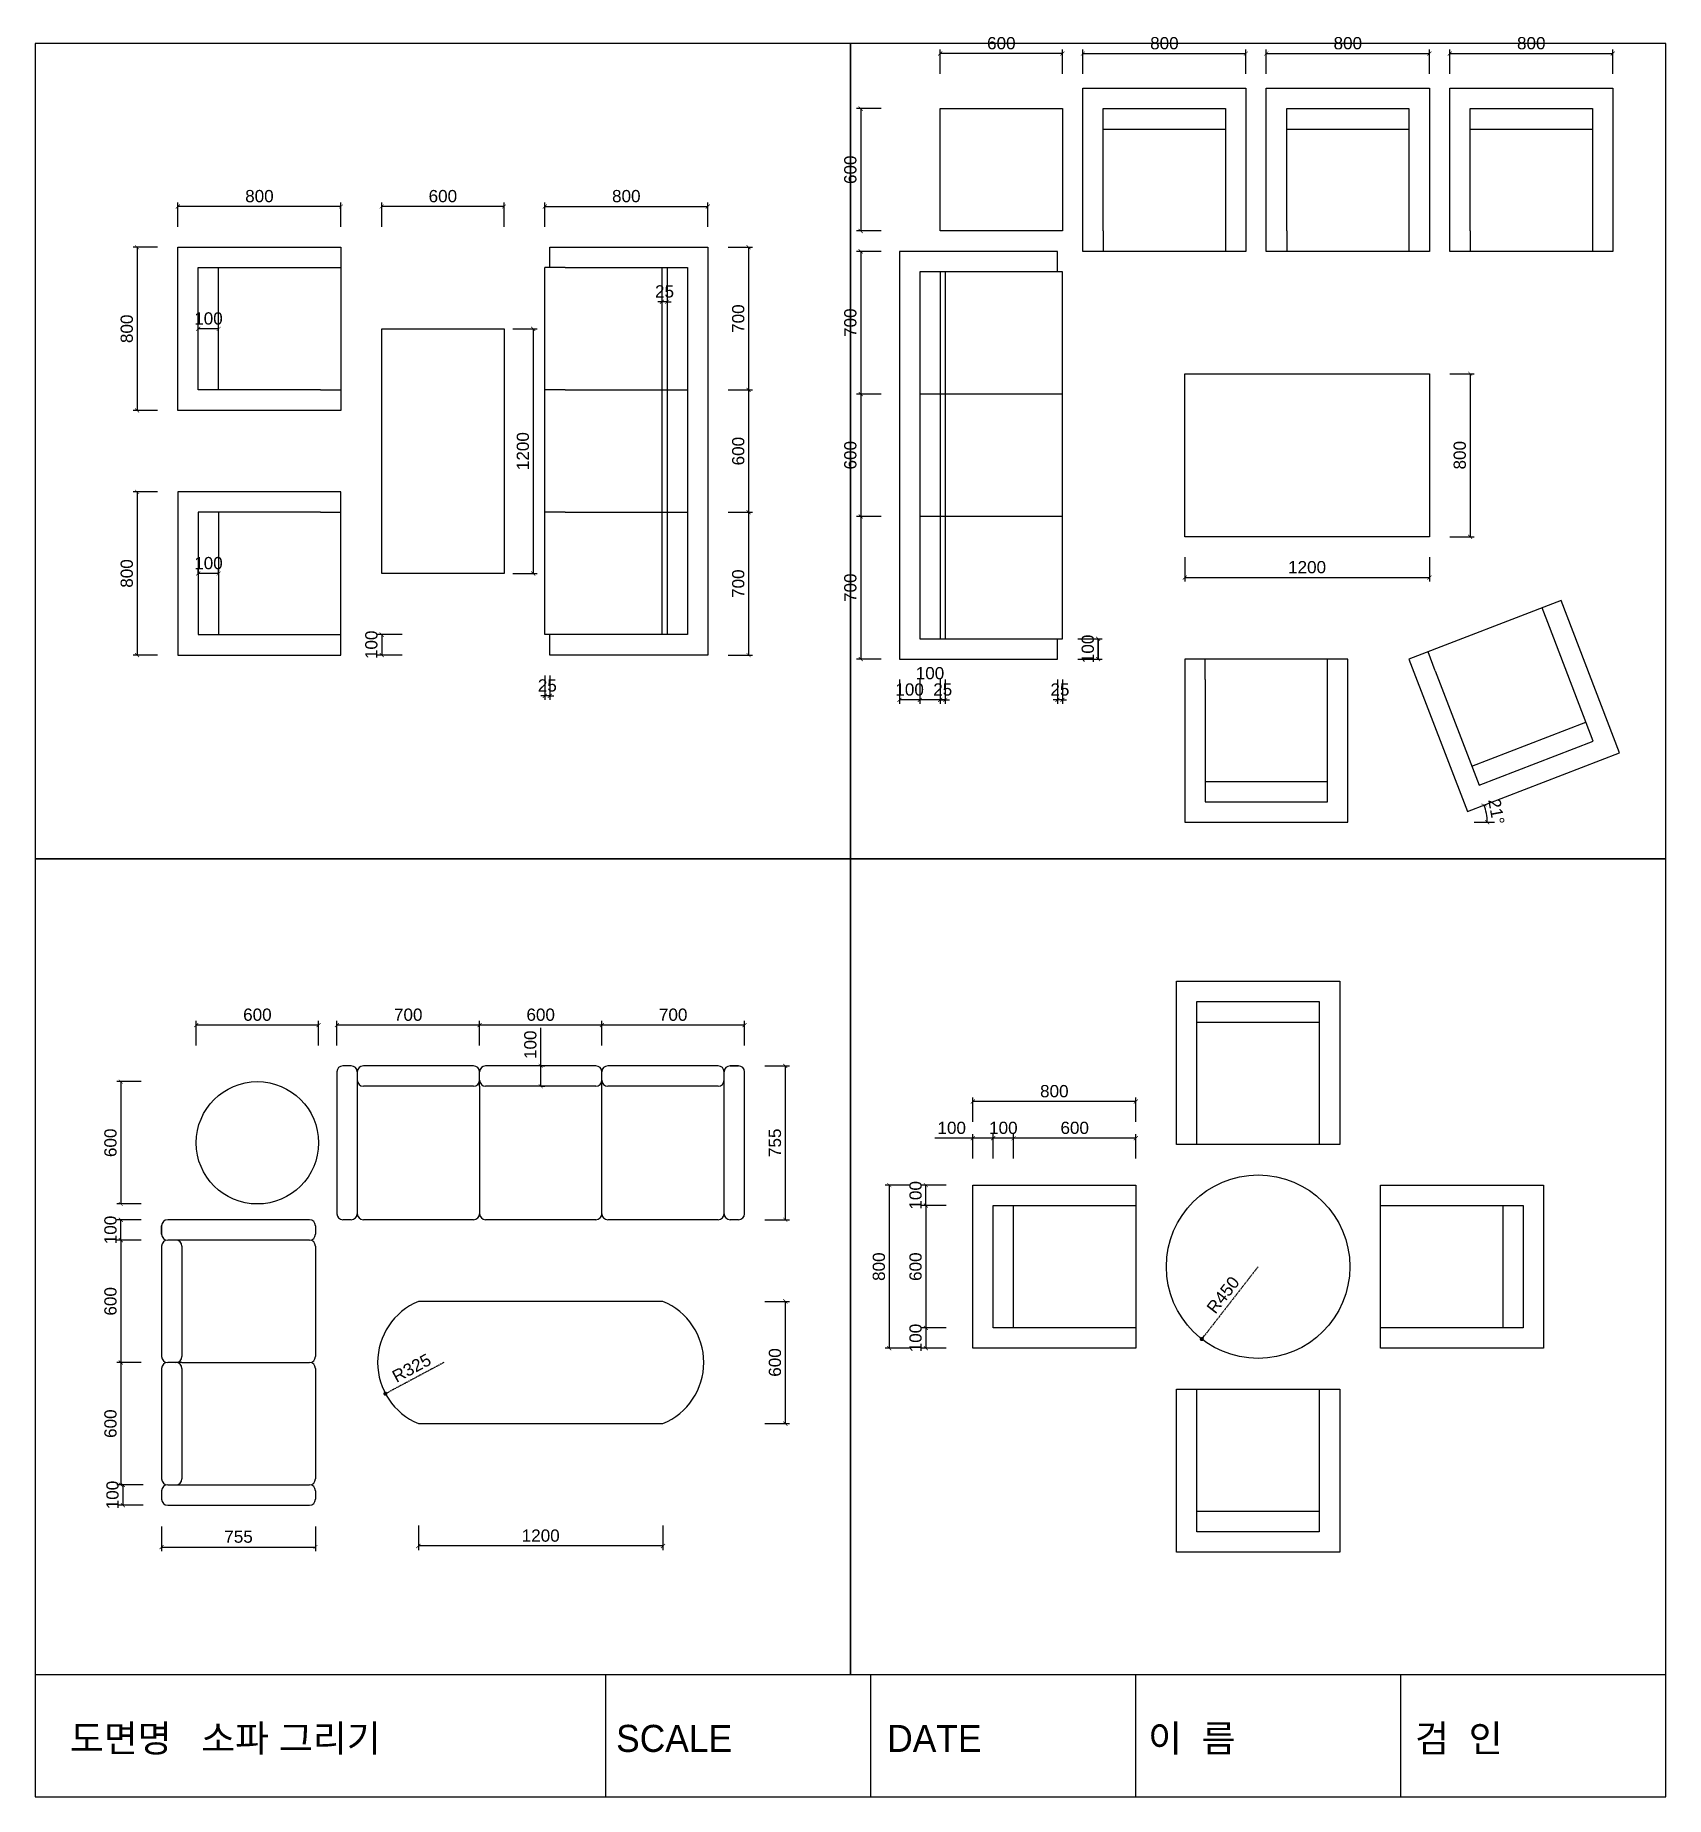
# Model space of a CAD drawing. Header units: millimetres. Extents: x 12770 to 20770, y 8480 to 17120.
import ezdxf

# ---------------------------------------------------------------- set-up
doc = ezdxf.new("R2010")
doc.units = ezdxf.units.MM
doc.linetypes.add('HIDDEN2', pattern=[4.7625, 3.175, -1.5875])
doc.styles.add('Annotative', font='arial.ttf')
doc.styles.get("Standard").update_dxf_attribs({"font": 'Gulim.ttf'})
doc.dimstyles.new('Copy of kkk', dxfattribs={"dimtxt": 60, "dimasz": 20, "dimexe": 0, "dimexo": 20, "dimgap": 20, "dimtad": 1, "dimdec": 0, "dimtxsty": 'Annotative', "dimblk": 'DOT', "dimcen": 2.5, "dimclrd": 1, "dimclre": 1, "dimadec": 0, "dimazin": 0, "dimtfac": 1, "dimtdec": 0, "dimtmove": 0, "dimatfit": 1, "dimldrblk": 'DOT', "dimfxl": 100, "dimfxlon": 1, "dimarcsym": 0})
doc.dimstyles.new('kkk', dxfattribs={"dimtxt": 60, "dimasz": 20, "dimexe": 20, "dimexo": 20, "dimgap": 20, "dimtad": 1, "dimdec": 0, "dimtxsty": 'Annotative', "dimblk": 'ARCHTICK', "dimcen": 2.5, "dimclrd": 1, "dimclre": 1, "dimadec": 0, "dimazin": 0, "dimtfac": 1, "dimtdec": 0, "dimtmove": 0, "dimatfit": 3, "dimldrblk": 'ARCHTICK', "dimfxl": 100, "dimfxlon": 1, "dimarcsym": 0})

msp = doc.modelspace()

# ---------------------------------------------------------------- texts
for s, height, p in [('도면명   소파 그리기', 132.711, (12940, 8700)), ('SCALE', 132.71, (15620, 8700)), ('DATE', 132.71, (16950, 8700)), ('이  름', 132.71, (18230, 8700)), ('검  인 ', 132.71, (19540, 8700))]:
    msp.add_text(s, height=height).set_placement(p)

# ---------------------------------------------------------------- blocks, each defined once
blk = doc.blocks.new('_ArchTick')
at = {"color": 0, "linetype": 'ByBlock', "const_width": 0.15}
blk.add_lwpolyline([(-0.5, -0.5), (0.5, 0.5)], dxfattribs=at)
blk = doc.blocks.new('*D93')
at = {"color": 1, "lineweight": -2, "transparency": 16777216}
for p, q in [((15113.4, 15680), (15233.4, 15680)), ((15213.4, 15680), (15213.4, 14480)), ((15113.4, 14480), (15233.4, 14480))]:
    blk.add_line(p, q, dxfattribs=at)
at = {"layer": 'Defpoints', "color": 0, "transparency": 16777216}
for p in [(15070, 15680), (15070, 14480), (15213.4, 14480)]:
    blk.add_point(p, dxfattribs=at)
at = {"color": 1, "lineweight": -2, "transparency": 16777216, "xscale": 20, "yscale": 20, "zscale": 20}
for p, rotation in [((15213.4, 15680), 90), ((15213.4, 14480), 270)]:
    blk.add_blockref('_ArchTick', p, dxfattribs=dict(at, rotation=rotation))
at = {"color": 0, "transparency": 16777216, "insert": (15162.7, 15080), "char_height": 60, "attachment_point": 5, "rotation": 90, "style": 'Annotative'}
blk.add_mtext('1200', dxfattribs=at)
blk = doc.blocks.new('*D94')
at = {"color": 1, "lineweight": -2, "transparency": 16777216}
for p, q in [((13370, 16080), (13250, 16080)), ((13270, 16080), (13270, 15280)), ((13370, 15280), (13250, 15280))]:
    blk.add_line(p, q, dxfattribs=at)
at = {"layer": 'Defpoints', "color": 0, "transparency": 16777216}
for p in [(13470, 16080), (13270, 15280), (13470, 15280)]:
    blk.add_point(p, dxfattribs=at)
at = {"color": 1, "lineweight": -2, "transparency": 16777216, "xscale": 20, "yscale": 20, "zscale": 20}
for p, rotation in [((13270, 16080), 90), ((13270, 15280), 270)]:
    blk.add_blockref('_ArchTick', p, dxfattribs=dict(at, rotation=rotation))
at = {"color": 0, "transparency": 16777216, "insert": (13219.4, 15680), "char_height": 60, "attachment_point": 5, "rotation": 90, "style": 'Annotative'}
blk.add_mtext('800', dxfattribs=at)
blk = doc.blocks.new('*D95')
at = {"color": 1, "lineweight": -2, "transparency": 16777216}
for p, q in [((13370, 14880), (13250, 14880)), ((13270, 14880), (13270, 14080)), ((13370, 14080), (13250, 14080))]:
    blk.add_line(p, q, dxfattribs=at)
at = {"layer": 'Defpoints', "color": 0, "transparency": 16777216}
for p in [(13470, 14880), (13270, 14080), (13470, 14080)]:
    blk.add_point(p, dxfattribs=at)
at = {"color": 1, "lineweight": -2, "transparency": 16777216, "xscale": 20, "yscale": 20, "zscale": 20}
for p, rotation in [((13270, 14880), 90), ((13270, 14080), 270)]:
    blk.add_blockref('_ArchTick', p, dxfattribs=dict(at, rotation=rotation))
at = {"color": 0, "transparency": 16777216, "insert": (13219.4, 14480), "char_height": 60, "attachment_point": 5, "rotation": 90, "style": 'Annotative'}
blk.add_mtext('800', dxfattribs=at)
blk = doc.blocks.new('*D96')
at = {"color": 1, "lineweight": -2, "transparency": 16777216}
for p, q in [((13570, 14480), (13570, 14500)), ((13670, 14480), (13570, 14480)), ((13670, 14480), (13670, 14500))]:
    blk.add_line(p, q, dxfattribs=at)
at = {"layer": 'Defpoints', "color": 0, "transparency": 16777216}
for p in [(13570, 14480), (13570, 14480), (13670, 14480)]:
    blk.add_point(p, dxfattribs=at)
at = {"color": 1, "lineweight": -2, "transparency": 16777216, "xscale": 20, "yscale": 20, "zscale": 20, "rotation": 180}
blk.add_blockref('_ArchTick', (13570, 14480), dxfattribs=at)
at = {"color": 1, "lineweight": -2, "transparency": 16777216, "xscale": 20, "yscale": 20, "zscale": 20}
blk.add_blockref('_ArchTick', (13670, 14480), dxfattribs=at)
at = {"color": 0, "transparency": 16777216, "insert": (13620, 14530.6), "char_height": 60, "attachment_point": 5, "style": 'Annotative'}
blk.add_mtext('100', dxfattribs=at)
blk = doc.blocks.new('*D97')
at = {"color": 1, "lineweight": -2, "transparency": 16777216}
for p, q in [((13570, 15680), (13570, 15700)), ((13670, 15680), (13570, 15680)), ((13670, 15680), (13670, 15700))]:
    blk.add_line(p, q, dxfattribs=at)
at = {"layer": 'Defpoints', "color": 0, "transparency": 16777216}
for p in [(13570, 15680), (13570, 15680), (13670, 15680)]:
    blk.add_point(p, dxfattribs=at)
at = {"color": 1, "lineweight": -2, "transparency": 16777216, "xscale": 20, "yscale": 20, "zscale": 20, "rotation": 180}
blk.add_blockref('_ArchTick', (13570, 15680), dxfattribs=at)
at = {"color": 1, "lineweight": -2, "transparency": 16777216, "xscale": 20, "yscale": 20, "zscale": 20}
blk.add_blockref('_ArchTick', (13670, 15680), dxfattribs=at)
at = {"color": 0, "transparency": 16777216, "insert": (13620, 15730.6), "char_height": 60, "attachment_point": 5, "style": 'Annotative'}
blk.add_mtext('100', dxfattribs=at)
blk = doc.blocks.new('*D98')
at = {"color": 1, "lineweight": -2, "transparency": 16777216}
for p, q in [((14570, 14180), (14450, 14180)), ((14470, 14180), (14470, 14080)), ((14570, 14080), (14450, 14080))]:
    blk.add_line(p, q, dxfattribs=at)
at = {"layer": 'Defpoints', "color": 0, "transparency": 16777216}
for p in [(15295, 14180), (14470, 14080), (15295, 14080)]:
    blk.add_point(p, dxfattribs=at)
at = {"color": 1, "lineweight": -2, "transparency": 16777216, "xscale": 20, "yscale": 20, "zscale": 20}
for p, rotation in [((14470, 14180), 90), ((14470, 14080), 270)]:
    blk.add_blockref('_ArchTick', p, dxfattribs=dict(at, rotation=rotation))
at = {"color": 0, "transparency": 16777216, "insert": (14419.4, 14130), "char_height": 60, "attachment_point": 5, "rotation": 90, "style": 'Annotative'}
blk.add_mtext('100', dxfattribs=at)
blk = doc.blocks.new('*D100')
at = {"color": 1, "lineweight": -2, "transparency": 16777216}
for p, q in [((13470, 16180), (13470, 16300)), ((14270, 16280), (13470, 16280)), ((14270, 16180), (14270, 16300))]:
    blk.add_line(p, q, dxfattribs=at)
at = {"layer": 'Defpoints', "color": 0, "transparency": 16777216}
for p in [(13470, 16280), (13470, 16080), (14270, 16080)]:
    blk.add_point(p, dxfattribs=at)
at = {"color": 1, "lineweight": -2, "transparency": 16777216, "xscale": 20, "yscale": 20, "zscale": 20, "rotation": 180}
blk.add_blockref('_ArchTick', (13470, 16280), dxfattribs=at)
at = {"color": 1, "lineweight": -2, "transparency": 16777216, "xscale": 20, "yscale": 20, "zscale": 20}
blk.add_blockref('_ArchTick', (14270, 16280), dxfattribs=at)
at = {"color": 0, "transparency": 16777216, "insert": (13870, 16330.6), "char_height": 60, "attachment_point": 5, "style": 'Annotative'}
blk.add_mtext('800', dxfattribs=at)
blk = doc.blocks.new('*D101')
at = {"color": 1, "lineweight": -2, "transparency": 16777216}
for p, q in [((14470, 16180), (14470, 16300)), ((15070, 16280), (14470, 16280)), ((15070, 16180), (15070, 16300))]:
    blk.add_line(p, q, dxfattribs=at)
at = {"layer": 'Defpoints', "color": 0, "transparency": 16777216}
for p in [(14470, 16280), (14470, 15680), (15070, 15680)]:
    blk.add_point(p, dxfattribs=at)
at = {"color": 1, "lineweight": -2, "transparency": 16777216, "xscale": 20, "yscale": 20, "zscale": 20, "rotation": 180}
blk.add_blockref('_ArchTick', (14470, 16280), dxfattribs=at)
at = {"color": 1, "lineweight": -2, "transparency": 16777216, "xscale": 20, "yscale": 20, "zscale": 20}
blk.add_blockref('_ArchTick', (15070, 16280), dxfattribs=at)
at = {"color": 0, "transparency": 16777216, "insert": (14770, 16330.6), "char_height": 60, "attachment_point": 5, "style": 'Annotative'}
blk.add_mtext('600', dxfattribs=at)
blk = doc.blocks.new('*D102')
at = {"color": 1, "lineweight": -2, "transparency": 16777216}
for p, q in [((15270, 16180), (15270, 16300)), ((15270, 16280), (16070, 16280)), ((16070, 16180), (16070, 16300))]:
    blk.add_line(p, q, dxfattribs=at)
at = {"layer": 'Defpoints', "color": 0, "transparency": 16777216}
for p in [(16070, 16280), (15270, 15980), (16070, 15980)]:
    blk.add_point(p, dxfattribs=at)
at = {"color": 1, "lineweight": -2, "transparency": 16777216, "xscale": 20, "yscale": 20, "zscale": 20, "rotation": 180}
blk.add_blockref('_ArchTick', (15270, 16280), dxfattribs=at)
at = {"color": 1, "lineweight": -2, "transparency": 16777216, "xscale": 20, "yscale": 20, "zscale": 20}
blk.add_blockref('_ArchTick', (16070, 16280), dxfattribs=at)
at = {"color": 0, "transparency": 16777216, "insert": (15670, 16330.6), "char_height": 60, "attachment_point": 5, "style": 'Annotative'}
blk.add_mtext('800', dxfattribs=at)
blk = doc.blocks.new('*D103')
at = {"color": 1, "lineweight": -2, "transparency": 16777216}
for p, q in [((16170, 16080), (16290, 16080)), ((16270, 16080), (16270, 15380)), ((16170, 15380), (16290, 15380))]:
    blk.add_line(p, q, dxfattribs=at)
at = {"layer": 'Defpoints', "color": 0, "transparency": 16777216}
for p in [(15780, 16080), (15780, 15380), (16270, 15380)]:
    blk.add_point(p, dxfattribs=at)
at = {"color": 1, "lineweight": -2, "transparency": 16777216, "xscale": 20, "yscale": 20, "zscale": 20}
for p, rotation in [((16270, 16080), 90), ((16270, 15380), 270)]:
    blk.add_blockref('_ArchTick', p, dxfattribs=dict(at, rotation=rotation))
at = {"color": 0, "transparency": 16777216, "insert": (16219.4, 15730), "char_height": 60, "attachment_point": 5, "rotation": 90, "style": 'Annotative'}
blk.add_mtext('700', dxfattribs=at)
blk = doc.blocks.new('*D104')
at = {"color": 1, "lineweight": -2, "transparency": 16777216}
for p, q in [((16170, 15380), (16290, 15380)), ((16270, 15380), (16270, 14780)), ((16170, 14780), (16290, 14780))]:
    blk.add_line(p, q, dxfattribs=at)
at = {"layer": 'Defpoints', "color": 0, "transparency": 16777216}
for p in [(15670, 15380), (15670, 14780), (16270, 14780)]:
    blk.add_point(p, dxfattribs=at)
at = {"color": 1, "lineweight": -2, "transparency": 16777216, "xscale": 20, "yscale": 20, "zscale": 20}
for p, rotation in [((16270, 15380), 90), ((16270, 14780), 270)]:
    blk.add_blockref('_ArchTick', p, dxfattribs=dict(at, rotation=rotation))
at = {"color": 0, "transparency": 16777216, "insert": (16219.4, 15080), "char_height": 60, "attachment_point": 5, "rotation": 90, "style": 'Annotative'}
blk.add_mtext('600', dxfattribs=at)
blk = doc.blocks.new('*D105')
at = {"color": 1, "lineweight": -2, "transparency": 16777216}
for p, q in [((16170, 14780), (16290, 14780)), ((16270, 14780), (16270, 14080)), ((16170, 14080), (16290, 14080))]:
    blk.add_line(p, q, dxfattribs=at)
at = {"layer": 'Defpoints', "color": 0, "transparency": 16777216}
for p in [(15670, 14780), (15682.5, 14080), (16270, 14080)]:
    blk.add_point(p, dxfattribs=at)
at = {"color": 1, "lineweight": -2, "transparency": 16777216, "xscale": 20, "yscale": 20, "zscale": 20}
for p, rotation in [((16270, 14780), 90), ((16270, 14080), 270)]:
    blk.add_blockref('_ArchTick', p, dxfattribs=dict(at, rotation=rotation))
at = {"color": 0, "transparency": 16777216, "insert": (16219.4, 14430), "char_height": 60, "attachment_point": 5, "rotation": 90, "style": 'Annotative'}
blk.add_mtext('700', dxfattribs=at)
blk = doc.blocks.new('*D106')
at = {"color": 1, "lineweight": -2, "transparency": 16777216}
for p, q in [((15270, 13980), (15270, 13860)), ((15295, 13980), (15295, 13860)), ((15270, 13880), (15250, 13880)), ((15295, 13880), (15270, 13880)), ((15295, 13880), (15315, 13880))]:
    blk.add_line(p, q, dxfattribs=at)
at = {"layer": 'Defpoints', "color": 0, "transparency": 16777216}
for p in [(15270, 14180), (15295, 14180), (15270, 13880)]:
    blk.add_point(p, dxfattribs=at)
at = {"color": 1, "lineweight": -2, "transparency": 16777216, "xscale": 20, "yscale": 20, "zscale": 20}
blk.add_blockref('_ArchTick', (15270, 13880), dxfattribs=at)
at = {"color": 1, "lineweight": -2, "transparency": 16777216, "xscale": 20, "yscale": 20, "zscale": 20, "rotation": 180}
blk.add_blockref('_ArchTick', (15295, 13880), dxfattribs=at)
at = {"color": 0, "transparency": 16777216, "insert": (15282.5, 13930.6), "char_height": 60, "attachment_point": 5, "style": 'Annotative'}
blk.add_mtext('25', dxfattribs=at)
blk = doc.blocks.new('*D107')
at = {"color": 1, "lineweight": -2, "transparency": 16777216}
for p, q in [((15845, 15912.6), (15845, 15792.6)), ((15870, 15912.6), (15870, 15792.6)), ((15845, 15812.6), (15825, 15812.6)), ((15870, 15812.6), (15845, 15812.6)), ((15870, 15812.6), (15890, 15812.6))]:
    blk.add_line(p, q, dxfattribs=at)
at = {"layer": 'Defpoints', "color": 0, "transparency": 16777216}
for p in [(15845, 15980), (15870, 15980), (15845, 15812.6)]:
    blk.add_point(p, dxfattribs=at)
at = {"color": 1, "lineweight": -2, "transparency": 16777216, "xscale": 20, "yscale": 20, "zscale": 20}
blk.add_blockref('_ArchTick', (15845, 15812.6), dxfattribs=at)
at = {"color": 1, "lineweight": -2, "transparency": 16777216, "xscale": 20, "yscale": 20, "zscale": 20, "rotation": 180}
blk.add_blockref('_ArchTick', (15870, 15812.6), dxfattribs=at)
at = {"color": 0, "transparency": 16777216, "insert": (15857.5, 15863.2), "char_height": 60, "attachment_point": 5, "style": 'Annotative'}
blk.add_mtext('25', dxfattribs=at)
blk = doc.blocks.new('*U108')
for p, q in [((-400, 400), (400, 400)), ((-400, -400), (-400, 400)), ((400, 400), (400, -400)), ((-300, 300), (300, 300)), ((-300, -400), (-300, 300)), ((300, 300), (300, -400)), ((-300, 200), (300, 200)), ((400, -400), (-400, -400))]:
    blk.add_line(p, q)
blk = doc.blocks.new('*U109')
at = {"color": 0, "linetype": 'ByBlock', "lineweight": -2, "transparency": 16777216}
blk.add_blockref('*U108', (7030, 3550), dxfattribs=at)
for p, rotation in [((6030, 2550), 90), ((8030, 2550), 270), ((7030, 1550), 180)]:
    blk.add_blockref('*U108', p, dxfattribs=dict(at, rotation=rotation))
blk = doc.blocks.new('*D110')
at = {"color": 1, "lineweight": -2, "transparency": 16777216}
for p, q in [((17570, 11610), (17570, 11730)), ((18170, 11710), (17570, 11710)), ((18170, 11610), (18170, 11730))]:
    blk.add_line(p, q, dxfattribs=at)
at = {"layer": 'Defpoints', "color": 0, "transparency": 16777216}
for p in [(17570, 11710), (17570, 11380), (18170, 11380)]:
    blk.add_point(p, dxfattribs=at)
at = {"color": 1, "lineweight": -2, "transparency": 16777216, "xscale": 20, "yscale": 20, "zscale": 20, "rotation": 180}
blk.add_blockref('_ArchTick', (17570, 11710), dxfattribs=at)
at = {"color": 1, "lineweight": -2, "transparency": 16777216, "xscale": 20, "yscale": 20, "zscale": 20}
blk.add_blockref('_ArchTick', (18170, 11710), dxfattribs=at)
at = {"color": 0, "transparency": 16777216, "insert": (17870, 11760.6), "char_height": 60, "attachment_point": 5, "style": 'Annotative'}
blk.add_mtext('600', dxfattribs=at)
blk = doc.blocks.new('*D111')
at = {"color": 1, "lineweight": -2, "transparency": 16777216}
for p, q in [((17470, 11610), (17470, 11730)), ((17570, 11710), (17470, 11710)), ((17570, 11610), (17570, 11730))]:
    blk.add_line(p, q, dxfattribs=at)
at = {"layer": 'Defpoints', "color": 0, "transparency": 16777216}
for p in [(17470, 11710), (17470, 11380), (17570, 11380)]:
    blk.add_point(p, dxfattribs=at)
at = {"color": 1, "lineweight": -2, "transparency": 16777216, "xscale": 20, "yscale": 20, "zscale": 20, "rotation": 180}
blk.add_blockref('_ArchTick', (17470, 11710), dxfattribs=at)
at = {"color": 1, "lineweight": -2, "transparency": 16777216, "xscale": 20, "yscale": 20, "zscale": 20}
blk.add_blockref('_ArchTick', (17570, 11710), dxfattribs=at)
at = {"color": 0, "transparency": 16777216, "insert": (17520, 11760.6), "char_height": 60, "attachment_point": 5, "style": 'Annotative'}
blk.add_mtext('100', dxfattribs=at)
blk = doc.blocks.new('*D113')
at = {"color": 1, "lineweight": -2, "transparency": 16777216}
for p, q in [((17370, 11790), (17370, 11910)), ((18170, 11890), (17370, 11890)), ((18170, 11790), (18170, 11910))]:
    blk.add_line(p, q, dxfattribs=at)
at = {"layer": 'Defpoints', "color": 0, "transparency": 16777216}
for p in [(17370, 11890), (17370, 11480), (18170, 11480)]:
    blk.add_point(p, dxfattribs=at)
at = {"color": 1, "lineweight": -2, "transparency": 16777216, "xscale": 20, "yscale": 20, "zscale": 20, "rotation": 180}
blk.add_blockref('_ArchTick', (17370, 11890), dxfattribs=at)
at = {"color": 1, "lineweight": -2, "transparency": 16777216, "xscale": 20, "yscale": 20, "zscale": 20}
blk.add_blockref('_ArchTick', (18170, 11890), dxfattribs=at)
at = {"color": 0, "transparency": 16777216, "insert": (17770, 11940.6), "char_height": 60, "attachment_point": 5, "style": 'Annotative'}
blk.add_mtext('800', dxfattribs=at)
blk = doc.blocks.new('*D114')
at = {"color": 1, "lineweight": -2, "transparency": 16777216}
for p, q in [((17240, 11480), (17120, 11480)), ((17140, 11380), (17140, 11480)), ((17240, 11380), (17120, 11380))]:
    blk.add_line(p, q, dxfattribs=at)
at = {"layer": 'Defpoints', "color": 0, "transparency": 16777216}
for p in [(17140, 11480), (17470, 11480), (17470, 11380)]:
    blk.add_point(p, dxfattribs=at)
at = {"color": 1, "lineweight": -2, "transparency": 16777216, "xscale": 20, "yscale": 20, "zscale": 20}
for p, rotation in [((17140, 11480), 90), ((17140, 11380), 270)]:
    blk.add_blockref('_ArchTick', p, dxfattribs=dict(at, rotation=rotation))
at = {"color": 0, "transparency": 16777216, "insert": (17089.4, 11430), "char_height": 60, "attachment_point": 5, "rotation": 90, "style": 'Annotative'}
blk.add_mtext('100', dxfattribs=at)
blk = doc.blocks.new('*D115')
at = {"color": 1, "lineweight": -2, "transparency": 16777216}
for p, q in [((17240, 11380), (17120, 11380)), ((17140, 11380), (17140, 10780)), ((17240, 10780), (17120, 10780))]:
    blk.add_line(p, q, dxfattribs=at)
at = {"layer": 'Defpoints', "color": 0, "transparency": 16777216}
for p in [(17470, 11380), (17140, 10780), (17470, 10780)]:
    blk.add_point(p, dxfattribs=at)
at = {"color": 1, "lineweight": -2, "transparency": 16777216, "xscale": 20, "yscale": 20, "zscale": 20}
for p, rotation in [((17140, 11380), 90), ((17140, 10780), 270)]:
    blk.add_blockref('_ArchTick', p, dxfattribs=dict(at, rotation=rotation))
at = {"color": 0, "transparency": 16777216, "insert": (17089.4, 11080), "char_height": 60, "attachment_point": 5, "rotation": 90, "style": 'Annotative'}
blk.add_mtext('600', dxfattribs=at)
blk = doc.blocks.new('*D116')
at = {"color": 1, "lineweight": -2, "transparency": 16777216}
for p, q in [((17240, 10780), (17120, 10780)), ((17140, 10780), (17140, 10680)), ((17240, 10680), (17120, 10680))]:
    blk.add_line(p, q, dxfattribs=at)
at = {"layer": 'Defpoints', "color": 0, "transparency": 16777216}
for p in [(17470, 10780), (17140, 10680), (17470, 10680)]:
    blk.add_point(p, dxfattribs=at)
at = {"color": 1, "lineweight": -2, "transparency": 16777216, "xscale": 20, "yscale": 20, "zscale": 20}
for p, rotation in [((17140, 10780), 90), ((17140, 10680), 270)]:
    blk.add_blockref('_ArchTick', p, dxfattribs=dict(at, rotation=rotation))
at = {"color": 0, "transparency": 16777216, "insert": (17089.4, 10730), "char_height": 60, "attachment_point": 5, "rotation": 90, "style": 'Annotative'}
blk.add_mtext('100', dxfattribs=at)
blk = doc.blocks.new('*D117')
at = {"color": 1, "lineweight": -2, "transparency": 16777216}
for p, q in [((17060, 11480), (16940, 11480)), ((16960, 11480), (16960, 10680)), ((17060, 10680), (16940, 10680))]:
    blk.add_line(p, q, dxfattribs=at)
at = {"layer": 'Defpoints', "color": 0, "transparency": 16777216}
for p in [(17370, 11480), (16960, 10680), (17370, 10680)]:
    blk.add_point(p, dxfattribs=at)
at = {"color": 1, "lineweight": -2, "transparency": 16777216, "xscale": 20, "yscale": 20, "zscale": 20}
for p, rotation in [((16960, 11480), 90), ((16960, 10680), 270)]:
    blk.add_blockref('_ArchTick', p, dxfattribs=dict(at, rotation=rotation))
at = {"color": 0, "transparency": 16777216, "insert": (16909.4, 11080), "char_height": 60, "attachment_point": 5, "rotation": 90, "style": 'Annotative'}
blk.add_mtext('800', dxfattribs=at)
blk = doc.blocks.new('*D119')
at = {"color": 1, "lineweight": -2, "transparency": 16777216}
for p, q in [((17370, 11710), (17183.3, 11710)), ((17370, 11610), (17370, 11730)), ((17470, 11710), (17370, 11710)), ((17470, 11610), (17470, 11730))]:
    blk.add_line(p, q, dxfattribs=at)
at = {"layer": 'Defpoints', "color": 0, "transparency": 16777216}
for p in [(17370, 11710), (17370, 11380), (17470, 11380)]:
    blk.add_point(p, dxfattribs=at)
at = {"color": 1, "lineweight": -2, "transparency": 16777216, "xscale": 20, "yscale": 20, "zscale": 20, "rotation": 180}
blk.add_blockref('_ArchTick', (17370, 11710), dxfattribs=at)
at = {"color": 1, "lineweight": -2, "transparency": 16777216, "xscale": 20, "yscale": 20, "zscale": 20}
blk.add_blockref('_ArchTick', (17470, 11710), dxfattribs=at)
at = {"color": 0, "transparency": 16777216, "insert": (17266.6, 11760.6), "char_height": 60, "attachment_point": 5, "style": 'Annotative'}
blk.add_mtext('100', dxfattribs=at)
blk = doc.blocks.new('_Dot')
at = {"color": 0, "linetype": 'ByBlock', "lineweight": -2}
blk.add_line((-0.5, 0), (-1, 0), dxfattribs=at)
at = {"color": 0, "linetype": 'ByBlock', "const_width": 0.5}
blk.add_lwpolyline([(-0.25, 0, 1), (0.25, 0, 1)], format="xyb", close=True, dxfattribs=at)
blk = doc.blocks.new('*D120')
at = {"color": 1, "linetype": 'HIDDEN2', "lineweight": -2, "transparency": 16777216}
blk.add_line((18770, 11080), (18506, 10740.6), dxfattribs=at)
at = {"layer": 'Defpoints', "color": 0, "transparency": 16777216}
for p in [(18770, 11080), (18493.7, 10724.8)]:
    blk.add_point(p, dxfattribs=at)
at = {"color": 1, "lineweight": -2, "transparency": 16777216, "xscale": 20, "yscale": 20, "zscale": 20, "rotation": 232.1250163489012}
blk.add_blockref('_Dot', (18493.7, 10724.8), dxfattribs=at)
at = {"color": 0, "transparency": 16777216, "insert": (18598, 10941.4), "char_height": 60, "attachment_point": 5, "rotation": 52.12502, "style": 'Annotative'}
blk.add_mtext('R450', dxfattribs=at)
blk = doc.blocks.new('*D121')
at = {"color": 1, "linetype": 'HIDDEN2', "lineweight": -2, "transparency": 16777216}
blk.add_line((14775, 10610), (14505.9, 10466.4), dxfattribs=at)
at = {"layer": 'Defpoints', "color": 0, "transparency": 16777216}
for p in [(14775, 10610), (14488.3, 10457)]:
    blk.add_point(p, dxfattribs=at)
at = {"color": 1, "lineweight": -2, "transparency": 16777216, "xscale": 20, "yscale": 20, "zscale": 20, "rotation": 208.088362900105}
blk.add_blockref('_Dot', (14488.3, 10457), dxfattribs=at)
at = {"color": 0, "transparency": 16777216, "insert": (14616.6, 10582.9), "char_height": 60, "attachment_point": 5, "rotation": 28.08836, "style": 'Annotative'}
blk.add_mtext('R325', dxfattribs=at)
blk = doc.blocks.new('*D123')
at = {"color": 1, "lineweight": -2, "transparency": 16777216}
for p, q in [((16350, 10910), (16470, 10910)), ((16450, 10910), (16450, 10310)), ((16350, 10310), (16470, 10310))]:
    blk.add_line(p, q, dxfattribs=at)
at = {"layer": 'Defpoints', "color": 0, "transparency": 16777216}
for p in [(15250, 10910), (15250, 10310), (16450, 10310)]:
    blk.add_point(p, dxfattribs=at)
at = {"color": 1, "lineweight": -2, "transparency": 16777216, "xscale": 20, "yscale": 20, "zscale": 20}
for p, rotation in [((16450, 10910), 90), ((16450, 10310), 270)]:
    blk.add_blockref('_ArchTick', p, dxfattribs=dict(at, rotation=rotation))
at = {"color": 0, "transparency": 16777216, "insert": (16399.4, 10610), "char_height": 60, "attachment_point": 5, "rotation": 90, "style": 'Annotative'}
blk.add_mtext('600', dxfattribs=at)
blk = doc.blocks.new('*D124')
at = {"color": 1, "lineweight": -2, "transparency": 16777216}
for p, q in [((16350, 12065), (16470, 12065)), ((16450, 12065), (16450, 11310)), ((16350, 11310), (16470, 11310))]:
    blk.add_line(p, q, dxfattribs=at)
at = {"layer": 'Defpoints', "color": 0, "transparency": 16777216}
for p in [(15850, 12065), (15850, 11310), (16450, 11310)]:
    blk.add_point(p, dxfattribs=at)
at = {"color": 1, "lineweight": -2, "transparency": 16777216, "xscale": 20, "yscale": 20, "zscale": 20}
for p, rotation in [((16450, 12065), 90), ((16450, 11310), 270)]:
    blk.add_blockref('_ArchTick', p, dxfattribs=dict(at, rotation=rotation))
at = {"color": 0, "transparency": 16777216, "insert": (16399.5, 11687.5), "char_height": 60, "attachment_point": 5, "rotation": 90, "style": 'Annotative'}
blk.add_mtext('755', dxfattribs=at)
blk = doc.blocks.new('*D125')
at = {"color": 1, "lineweight": -2, "transparency": 16777216}
for p, q in [((15550, 12165), (15550, 12285)), ((16250, 12165), (16250, 12285)), ((16250, 12265), (15550, 12265))]:
    blk.add_line(p, q, dxfattribs=at)
at = {"layer": 'Defpoints', "color": 0, "transparency": 16777216}
for p in [(15550, 12265), (15550, 11687.5), (16250, 11687.5)]:
    blk.add_point(p, dxfattribs=at)
at = {"color": 1, "lineweight": -2, "transparency": 16777216, "xscale": 20, "yscale": 20, "zscale": 20, "rotation": 180}
blk.add_blockref('_ArchTick', (15550, 12265), dxfattribs=at)
at = {"color": 1, "lineweight": -2, "transparency": 16777216, "xscale": 20, "yscale": 20, "zscale": 20}
blk.add_blockref('_ArchTick', (16250, 12265), dxfattribs=at)
at = {"color": 0, "transparency": 16777216, "insert": (15900, 12315.6), "char_height": 60, "attachment_point": 5, "style": 'Annotative'}
blk.add_mtext('700', dxfattribs=at)
blk = doc.blocks.new('*D126')
at = {"color": 1, "lineweight": -2, "transparency": 16777216}
for p, q in [((14950, 12165), (14950, 12285)), ((15550, 12165), (15550, 12285)), ((15550, 12265), (14950, 12265))]:
    blk.add_line(p, q, dxfattribs=at)
at = {"layer": 'Defpoints', "color": 0, "transparency": 16777216}
for p in [(14950, 12265), (14950, 11687.5), (15550, 11687.5)]:
    blk.add_point(p, dxfattribs=at)
at = {"color": 1, "lineweight": -2, "transparency": 16777216, "xscale": 20, "yscale": 20, "zscale": 20, "rotation": 180}
blk.add_blockref('_ArchTick', (14950, 12265), dxfattribs=at)
at = {"color": 1, "lineweight": -2, "transparency": 16777216, "xscale": 20, "yscale": 20, "zscale": 20}
blk.add_blockref('_ArchTick', (15550, 12265), dxfattribs=at)
at = {"color": 0, "transparency": 16777216, "insert": (15250, 12315.6), "char_height": 60, "attachment_point": 5, "style": 'Annotative'}
blk.add_mtext('600', dxfattribs=at)
blk = doc.blocks.new('*D127')
at = {"color": 1, "lineweight": -2, "transparency": 16777216}
for p, q in [((14250, 12165), (14250, 12285)), ((14950, 12165), (14950, 12285)), ((14950, 12265), (14250, 12265))]:
    blk.add_line(p, q, dxfattribs=at)
at = {"layer": 'Defpoints', "color": 0, "transparency": 16777216}
for p in [(14250, 12265), (14250, 11652.5), (14950, 11652.5)]:
    blk.add_point(p, dxfattribs=at)
at = {"color": 1, "lineweight": -2, "transparency": 16777216, "xscale": 20, "yscale": 20, "zscale": 20, "rotation": 180}
blk.add_blockref('_ArchTick', (14250, 12265), dxfattribs=at)
at = {"color": 1, "lineweight": -2, "transparency": 16777216, "xscale": 20, "yscale": 20, "zscale": 20}
blk.add_blockref('_ArchTick', (14950, 12265), dxfattribs=at)
at = {"color": 0, "transparency": 16777216, "insert": (14600, 12315.6), "char_height": 60, "attachment_point": 5, "style": 'Annotative'}
blk.add_mtext('700', dxfattribs=at)
blk = doc.blocks.new('*D128')
at = {"color": 1, "lineweight": -2, "transparency": 16777216}
for p, q in [((15250, 12065), (15250, 12251.7)), ((15250, 12065), (15270, 12065)), ((15250, 11965), (15250, 12065)), ((15250, 11965), (15270, 11965))]:
    blk.add_line(p, q, dxfattribs=at)
at = {"layer": 'Defpoints', "color": 0, "transparency": 16777216}
for p in [(15250, 12065), (15250, 12065), (15250, 11965)]:
    blk.add_point(p, dxfattribs=at)
at = {"color": 1, "lineweight": -2, "transparency": 16777216, "xscale": 20, "yscale": 20, "zscale": 20}
for p, rotation in [((15250, 12065), 90), ((15250, 11965), 270)]:
    blk.add_blockref('_ArchTick', p, dxfattribs=dict(at, rotation=rotation))
at = {"color": 0, "transparency": 16777216, "insert": (15199.4, 12168.4), "char_height": 60, "attachment_point": 5, "rotation": 90, "style": 'Annotative'}
blk.add_mtext('100', dxfattribs=at)
blk = doc.blocks.new('*D129')
at = {"color": 1, "lineweight": -2, "transparency": 16777216}
for p, q in [((13560, 12165), (13560, 12285)), ((14160, 12165), (14160, 12285)), ((14160, 12265), (13560, 12265))]:
    blk.add_line(p, q, dxfattribs=at)
at = {"layer": 'Defpoints', "color": 0, "transparency": 16777216}
for p in [(13560, 12265), (13560, 11687.5), (14160, 11687.5)]:
    blk.add_point(p, dxfattribs=at)
at = {"color": 1, "lineweight": -2, "transparency": 16777216, "xscale": 20, "yscale": 20, "zscale": 20, "rotation": 180}
blk.add_blockref('_ArchTick', (13560, 12265), dxfattribs=at)
at = {"color": 1, "lineweight": -2, "transparency": 16777216, "xscale": 20, "yscale": 20, "zscale": 20}
blk.add_blockref('_ArchTick', (14160, 12265), dxfattribs=at)
at = {"color": 0, "transparency": 16777216, "insert": (13860, 12315.6), "char_height": 60, "attachment_point": 5, "style": 'Annotative'}
blk.add_mtext('600', dxfattribs=at)
blk = doc.blocks.new('*D130')
at = {"color": 1, "lineweight": -2, "transparency": 16777216}
for p, q in [((13290, 11987.5), (13170, 11987.5)), ((13190, 11987.5), (13190, 11387.5)), ((13290, 11387.5), (13170, 11387.5))]:
    blk.add_line(p, q, dxfattribs=at)
at = {"layer": 'Defpoints', "color": 0, "transparency": 16777216}
for p in [(13860, 11987.5), (13190, 11387.5), (13860, 11387.5)]:
    blk.add_point(p, dxfattribs=at)
at = {"color": 1, "lineweight": -2, "transparency": 16777216, "xscale": 20, "yscale": 20, "zscale": 20}
for p, rotation in [((13190, 11987.5), 90), ((13190, 11387.5), 270)]:
    blk.add_blockref('_ArchTick', p, dxfattribs=dict(at, rotation=rotation))
at = {"color": 0, "transparency": 16777216, "insert": (13139.4, 11687.5), "char_height": 60, "attachment_point": 5, "rotation": 90, "style": 'Annotative'}
blk.add_mtext('600', dxfattribs=at)
blk = doc.blocks.new('*D131')
at = {"color": 1, "lineweight": -2, "transparency": 16777216}
for p, q in [((13290, 11210), (13170, 11210)), ((13190, 11210), (13190, 10610)), ((13290, 10610), (13170, 10610))]:
    blk.add_line(p, q, dxfattribs=at)
at = {"layer": 'Defpoints', "color": 0, "transparency": 16777216}
for p in [(13767.5, 11210), (13190, 10610), (13767.5, 10610)]:
    blk.add_point(p, dxfattribs=at)
at = {"color": 1, "lineweight": -2, "transparency": 16777216, "xscale": 20, "yscale": 20, "zscale": 20}
for p, rotation in [((13190, 11210), 90), ((13190, 10610), 270)]:
    blk.add_blockref('_ArchTick', p, dxfattribs=dict(at, rotation=rotation))
at = {"color": 0, "transparency": 16777216, "insert": (13139.4, 10910), "char_height": 60, "attachment_point": 5, "rotation": 90, "style": 'Annotative'}
blk.add_mtext('600', dxfattribs=at)
blk = doc.blocks.new('*D132')
at = {"color": 1, "lineweight": -2, "transparency": 16777216}
for p, q in [((13290, 10610), (13170, 10610)), ((13190, 10610), (13190, 10010)), ((13290, 10010), (13170, 10010))]:
    blk.add_line(p, q, dxfattribs=at)
at = {"layer": 'Defpoints', "color": 0, "transparency": 16777216}
for p in [(13802.5, 10610), (13190, 10010), (13802.5, 10010)]:
    blk.add_point(p, dxfattribs=at)
at = {"color": 1, "lineweight": -2, "transparency": 16777216, "xscale": 20, "yscale": 20, "zscale": 20}
for p, rotation in [((13190, 10610), 90), ((13190, 10010), 270)]:
    blk.add_blockref('_ArchTick', p, dxfattribs=dict(at, rotation=rotation))
at = {"color": 0, "transparency": 16777216, "insert": (13139.4, 10310), "char_height": 60, "attachment_point": 5, "rotation": 90, "style": 'Annotative'}
blk.add_mtext('600', dxfattribs=at)
blk = doc.blocks.new('*D133')
at = {"color": 1, "lineweight": -2, "transparency": 16777216}
for p, q in [((13300, 10010), (13180, 10010)), ((13200, 10010), (13200, 9910)), ((13300, 9910), (13180, 9910))]:
    blk.add_line(p, q, dxfattribs=at)
at = {"layer": 'Defpoints', "color": 0, "transparency": 16777216}
for p in [(13802.5, 10010), (13200, 9910), (13802.5, 9910)]:
    blk.add_point(p, dxfattribs=at)
at = {"color": 1, "lineweight": -2, "transparency": 16777216, "xscale": 20, "yscale": 20, "zscale": 20}
for p, rotation in [((13200, 10010), 90), ((13200, 9910), 270)]:
    blk.add_blockref('_ArchTick', p, dxfattribs=dict(at, rotation=rotation))
at = {"color": 0, "transparency": 16777216, "insert": (13149.4, 9960), "char_height": 60, "attachment_point": 5, "rotation": 90, "style": 'Annotative'}
blk.add_mtext('100', dxfattribs=at)
blk = doc.blocks.new('*D134')
at = {"color": 1, "lineweight": -2, "transparency": 16777216}
for p, q in [((13290, 11310), (13170, 11310)), ((13190, 11210), (13190, 11310)), ((13290, 11210), (13170, 11210))]:
    blk.add_line(p, q, dxfattribs=at)
at = {"layer": 'Defpoints', "color": 0, "transparency": 16777216}
for p in [(13190, 11310), (13767.5, 11310), (13767.5, 11210)]:
    blk.add_point(p, dxfattribs=at)
at = {"color": 1, "lineweight": -2, "transparency": 16777216, "xscale": 20, "yscale": 20, "zscale": 20}
for p, rotation in [((13190, 11310), 90), ((13190, 11210), 270)]:
    blk.add_blockref('_ArchTick', p, dxfattribs=dict(at, rotation=rotation))
at = {"color": 0, "transparency": 16777216, "insert": (13139.4, 11260), "char_height": 60, "attachment_point": 5, "rotation": 90, "style": 'Annotative'}
blk.add_mtext('100', dxfattribs=at)
blk = doc.blocks.new('*D135')
at = {"color": 1, "lineweight": -2, "transparency": 16777216}
for p, q in [((13390, 9805), (13390, 9685)), ((14145, 9805), (14145, 9685)), ((13390, 9705), (14145, 9705))]:
    blk.add_line(p, q, dxfattribs=at)
at = {"layer": 'Defpoints', "color": 0, "transparency": 16777216}
for p in [(13390, 9960), (14145, 9960), (14145, 9705)]:
    blk.add_point(p, dxfattribs=at)
at = {"color": 1, "lineweight": -2, "transparency": 16777216, "xscale": 20, "yscale": 20, "zscale": 20, "rotation": 180}
blk.add_blockref('_ArchTick', (13390, 9705), dxfattribs=at)
at = {"color": 1, "lineweight": -2, "transparency": 16777216, "xscale": 20, "yscale": 20, "zscale": 20}
blk.add_blockref('_ArchTick', (14145, 9705), dxfattribs=at)
at = {"color": 0, "transparency": 16777216, "insert": (13767.5, 9755.5), "char_height": 60, "attachment_point": 5, "style": 'Annotative'}
blk.add_mtext('755', dxfattribs=at)
blk = doc.blocks.new('*D136')
at = {"color": 1, "lineweight": -2, "transparency": 16777216}
for p, q in [((14650, 9810), (14650, 9690)), ((15850, 9810), (15850, 9690)), ((15850, 9710), (14650, 9710))]:
    blk.add_line(p, q, dxfattribs=at)
at = {"layer": 'Defpoints', "color": 0, "transparency": 16777216}
for p in [(14650, 10310), (15850, 10310), (14650, 9710)]:
    blk.add_point(p, dxfattribs=at)
at = {"color": 1, "lineweight": -2, "transparency": 16777216, "xscale": 20, "yscale": 20, "zscale": 20, "rotation": 180}
blk.add_blockref('_ArchTick', (14650, 9710), dxfattribs=at)
at = {"color": 1, "lineweight": -2, "transparency": 16777216, "xscale": 20, "yscale": 20, "zscale": 20}
blk.add_blockref('_ArchTick', (15850, 9710), dxfattribs=at)
at = {"color": 0, "transparency": 16777216, "insert": (15250, 9760.6), "char_height": 60, "attachment_point": 5, "style": 'Annotative'}
blk.add_mtext('1200', dxfattribs=at)
blk = doc.blocks.new('*U138')
blk.add_lwpolyline([(-2000, -2000), (2000, -2000), (2000, 2000), (-2000, 2000)], close=True)
blk = doc.blocks.new('*U139')
at = {"color": 0, "linetype": 'ByBlock', "lineweight": -2, "transparency": 16777216}
for p in [(0, 4000), (4000, 4000), (0, 0), (4000, 0)]:
    blk.add_blockref('*U138', p, dxfattribs=at)
blk = doc.blocks.new('*D140')
at = {"color": 1, "lineweight": -2, "transparency": 16777216}
for p, q in [((17910, 16930), (17910, 17050)), ((17910, 17030), (18710, 17030)), ((18710, 16930), (18710, 17050))]:
    blk.add_line(p, q, dxfattribs=at)
at = {"layer": 'Defpoints', "color": 0, "transparency": 16777216}
for p in [(18710, 17030), (17910, 16860), (18710, 16860)]:
    blk.add_point(p, dxfattribs=at)
at = {"color": 1, "lineweight": -2, "transparency": 16777216, "xscale": 20, "yscale": 20, "zscale": 20, "rotation": 180}
blk.add_blockref('_ArchTick', (17910, 17030), dxfattribs=at)
at = {"color": 1, "lineweight": -2, "transparency": 16777216, "xscale": 20, "yscale": 20, "zscale": 20}
blk.add_blockref('_ArchTick', (18710, 17030), dxfattribs=at)
at = {"color": 0, "transparency": 16777216, "insert": (18310, 17080.6), "char_height": 60, "attachment_point": 5, "style": 'Annotative'}
blk.add_mtext('800', dxfattribs=at)
blk = doc.blocks.new('*D141')
at = {"color": 1, "lineweight": -2, "transparency": 16777216}
for p, q in [((18810, 16930), (18810, 17050)), ((18810, 17030), (19610, 17030)), ((19610, 16930), (19610, 17050))]:
    blk.add_line(p, q, dxfattribs=at)
at = {"layer": 'Defpoints', "color": 0, "transparency": 16777216}
for p in [(19610, 17030), (18810, 16860), (19610, 16860)]:
    blk.add_point(p, dxfattribs=at)
at = {"color": 1, "lineweight": -2, "transparency": 16777216, "xscale": 20, "yscale": 20, "zscale": 20, "rotation": 180}
blk.add_blockref('_ArchTick', (18810, 17030), dxfattribs=at)
at = {"color": 1, "lineweight": -2, "transparency": 16777216, "xscale": 20, "yscale": 20, "zscale": 20}
blk.add_blockref('_ArchTick', (19610, 17030), dxfattribs=at)
at = {"color": 0, "transparency": 16777216, "insert": (19210, 17080.6), "char_height": 60, "attachment_point": 5, "style": 'Annotative'}
blk.add_mtext('800', dxfattribs=at)
blk = doc.blocks.new('*D142')
at = {"color": 1, "lineweight": -2, "transparency": 16777216}
for p, q in [((19710, 16930), (19710, 17050)), ((19710, 17030), (20510, 17030)), ((20510, 16930), (20510, 17050))]:
    blk.add_line(p, q, dxfattribs=at)
at = {"layer": 'Defpoints', "color": 0, "transparency": 16777216}
for p in [(20510, 17030), (19710, 16860), (20510, 16860)]:
    blk.add_point(p, dxfattribs=at)
at = {"color": 1, "lineweight": -2, "transparency": 16777216, "xscale": 20, "yscale": 20, "zscale": 20, "rotation": 180}
blk.add_blockref('_ArchTick', (19710, 17030), dxfattribs=at)
at = {"color": 1, "lineweight": -2, "transparency": 16777216, "xscale": 20, "yscale": 20, "zscale": 20}
blk.add_blockref('_ArchTick', (20510, 17030), dxfattribs=at)
at = {"color": 0, "transparency": 16777216, "insert": (20110, 17080.6), "char_height": 60, "attachment_point": 5, "style": 'Annotative'}
blk.add_mtext('800', dxfattribs=at)
blk = doc.blocks.new('*D143')
at = {"color": 1, "lineweight": -2, "transparency": 16777216}
for p, q in [((17210, 16930), (17210, 17050)), ((17810, 17030), (17210, 17030)), ((17810, 16930), (17810, 17050))]:
    blk.add_line(p, q, dxfattribs=at)
at = {"layer": 'Defpoints', "color": 0, "transparency": 16777216}
for p in [(17210, 17030), (17210, 16760), (17810, 16760)]:
    blk.add_point(p, dxfattribs=at)
at = {"color": 1, "lineweight": -2, "transparency": 16777216, "xscale": 20, "yscale": 20, "zscale": 20, "rotation": 180}
blk.add_blockref('_ArchTick', (17210, 17030), dxfattribs=at)
at = {"color": 1, "lineweight": -2, "transparency": 16777216, "xscale": 20, "yscale": 20, "zscale": 20}
blk.add_blockref('_ArchTick', (17810, 17030), dxfattribs=at)
at = {"color": 0, "transparency": 16777216, "insert": (17510, 17080.6), "char_height": 60, "attachment_point": 5, "style": 'Annotative'}
blk.add_mtext('600', dxfattribs=at)
blk = doc.blocks.new('*D144')
at = {"color": 1, "lineweight": -2, "transparency": 16777216}
for p, q in [((16920, 16760), (16800, 16760)), ((16820, 16760), (16820, 16160)), ((16920, 16160), (16800, 16160))]:
    blk.add_line(p, q, dxfattribs=at)
at = {"layer": 'Defpoints', "color": 0, "transparency": 16777216}
for p in [(17210, 16760), (16820, 16160), (17210, 16160)]:
    blk.add_point(p, dxfattribs=at)
at = {"color": 1, "lineweight": -2, "transparency": 16777216, "xscale": 20, "yscale": 20, "zscale": 20}
for p, rotation in [((16820, 16760), 90), ((16820, 16160), 270)]:
    blk.add_blockref('_ArchTick', p, dxfattribs=dict(at, rotation=rotation))
at = {"color": 0, "transparency": 16777216, "insert": (16769.4, 16460), "char_height": 60, "attachment_point": 5, "rotation": 90, "style": 'Annotative'}
blk.add_mtext('600', dxfattribs=at)
blk = doc.blocks.new('*D145')
at = {"color": 1, "lineweight": -2, "transparency": 16777216}
for p, q in [((16920, 16060), (16800, 16060)), ((16820, 16060), (16820, 15360)), ((16920, 15360), (16800, 15360))]:
    blk.add_line(p, q, dxfattribs=at)
at = {"layer": 'Defpoints', "color": 0, "transparency": 16777216}
for p in [(17540, 16060), (16820, 15360), (17540, 15360)]:
    blk.add_point(p, dxfattribs=at)
at = {"color": 1, "lineweight": -2, "transparency": 16777216, "xscale": 20, "yscale": 20, "zscale": 20}
for p, rotation in [((16820, 16060), 90), ((16820, 15360), 270)]:
    blk.add_blockref('_ArchTick', p, dxfattribs=dict(at, rotation=rotation))
at = {"color": 0, "transparency": 16777216, "insert": (16769.4, 15710), "char_height": 60, "attachment_point": 5, "rotation": 90, "style": 'Annotative'}
blk.add_mtext('700', dxfattribs=at)
blk = doc.blocks.new('*D146')
at = {"color": 1, "lineweight": -2, "transparency": 16777216}
for p, q in [((16920, 15360), (16800, 15360)), ((16820, 15360), (16820, 14760)), ((16920, 14760), (16800, 14760))]:
    blk.add_line(p, q, dxfattribs=at)
at = {"layer": 'Defpoints', "color": 0, "transparency": 16777216}
for p in [(17110, 15360), (16820, 14760), (17110, 14760)]:
    blk.add_point(p, dxfattribs=at)
at = {"color": 1, "lineweight": -2, "transparency": 16777216, "xscale": 20, "yscale": 20, "zscale": 20}
for p, rotation in [((16820, 15360), 90), ((16820, 14760), 270)]:
    blk.add_blockref('_ArchTick', p, dxfattribs=dict(at, rotation=rotation))
at = {"color": 0, "transparency": 16777216, "insert": (16769.4, 15060), "char_height": 60, "attachment_point": 5, "rotation": 90, "style": 'Annotative'}
blk.add_mtext('600', dxfattribs=at)
blk = doc.blocks.new('*D147')
at = {"color": 1, "lineweight": -2, "transparency": 16777216}
for p, q in [((16920, 14760), (16800, 14760)), ((16820, 14760), (16820, 14060)), ((16920, 14060), (16800, 14060))]:
    blk.add_line(p, q, dxfattribs=at)
at = {"layer": 'Defpoints', "color": 0, "transparency": 16777216}
for p in [(17460, 14760), (16820, 14060), (17460, 14060)]:
    blk.add_point(p, dxfattribs=at)
at = {"color": 1, "lineweight": -2, "transparency": 16777216, "xscale": 20, "yscale": 20, "zscale": 20}
for p, rotation in [((16820, 14760), 90), ((16820, 14060), 270)]:
    blk.add_blockref('_ArchTick', p, dxfattribs=dict(at, rotation=rotation))
at = {"color": 0, "transparency": 16777216, "insert": (16769.4, 14410), "char_height": 60, "attachment_point": 5, "rotation": 90, "style": 'Annotative'}
blk.add_mtext('700', dxfattribs=at)
blk = doc.blocks.new('*D148')
at = {"color": 1, "lineweight": -2, "transparency": 16777216}
for p, q in [((18410, 14560), (18410, 14440)), ((19610, 14560), (19610, 14440)), ((18410, 14460), (19610, 14460))]:
    blk.add_line(p, q, dxfattribs=at)
at = {"layer": 'Defpoints', "color": 0, "transparency": 16777216}
for p in [(18410, 14660), (19610, 14660), (19610, 14460)]:
    blk.add_point(p, dxfattribs=at)
at = {"color": 1, "lineweight": -2, "transparency": 16777216, "xscale": 20, "yscale": 20, "zscale": 20, "rotation": 180}
blk.add_blockref('_ArchTick', (18410, 14460), dxfattribs=at)
at = {"color": 1, "lineweight": -2, "transparency": 16777216, "xscale": 20, "yscale": 20, "zscale": 20}
blk.add_blockref('_ArchTick', (19610, 14460), dxfattribs=at)
at = {"color": 0, "transparency": 16777216, "insert": (19010, 14510.6), "char_height": 60, "attachment_point": 5, "style": 'Annotative'}
blk.add_mtext('1200', dxfattribs=at)
blk = doc.blocks.new('*D149')
at = {"color": 1, "lineweight": -2, "transparency": 16777216}
for p, q in [((19710, 15460), (19830, 15460)), ((19810, 15460), (19810, 14660)), ((19710, 14660), (19830, 14660))]:
    blk.add_line(p, q, dxfattribs=at)
at = {"layer": 'Defpoints', "color": 0, "transparency": 16777216}
for p in [(19610, 15460), (19610, 14660), (19810, 14660)]:
    blk.add_point(p, dxfattribs=at)
at = {"color": 1, "lineweight": -2, "transparency": 16777216, "xscale": 20, "yscale": 20, "zscale": 20}
for p, rotation in [((19810, 15460), 90), ((19810, 14660), 270)]:
    blk.add_blockref('_ArchTick', p, dxfattribs=dict(at, rotation=rotation))
at = {"color": 0, "transparency": 16777216, "insert": (19759.4, 15060), "char_height": 60, "attachment_point": 5, "rotation": 90, "style": 'Annotative'}
blk.add_mtext('800', dxfattribs=at)
blk = doc.blocks.new('*D150')
at = {"color": 1, "lineweight": -2, "transparency": 16777216}
for p, q in [((17010, 13960), (17010, 13840)), ((17110, 13960), (17110, 13840)), ((17110, 13860), (17010, 13860))]:
    blk.add_line(p, q, dxfattribs=at)
at = {"layer": 'Defpoints', "color": 0, "transparency": 16777216}
for p in [(17010, 14160), (17110, 14160), (17010, 13860)]:
    blk.add_point(p, dxfattribs=at)
at = {"color": 1, "lineweight": -2, "transparency": 16777216, "xscale": 20, "yscale": 20, "zscale": 20, "rotation": 180}
blk.add_blockref('_ArchTick', (17010, 13860), dxfattribs=at)
at = {"color": 1, "lineweight": -2, "transparency": 16777216, "xscale": 20, "yscale": 20, "zscale": 20}
blk.add_blockref('_ArchTick', (17110, 13860), dxfattribs=at)
at = {"color": 0, "transparency": 16777216, "insert": (17060, 13910.6), "char_height": 60, "attachment_point": 5, "style": 'Annotative'}
blk.add_mtext('100', dxfattribs=at)
blk = doc.blocks.new('*D151')
at = {"color": 1, "lineweight": -2, "transparency": 16777216}
for p, q in [((17110, 13960), (17110, 13840)), ((17210, 13960), (17210, 13840)), ((17110, 13860), (17090, 13860)), ((17210, 13860), (17110, 13860)), ((17210, 13860), (17230, 13860))]:
    blk.add_line(p, q, dxfattribs=at)
at = {"layer": 'Defpoints', "color": 0, "transparency": 16777216}
for p in [(17110, 14160), (17210, 14160), (17110, 13860)]:
    blk.add_point(p, dxfattribs=at)
at = {"color": 1, "lineweight": -2, "transparency": 16777216, "xscale": 20, "yscale": 20, "zscale": 20}
blk.add_blockref('_ArchTick', (17110, 13860), dxfattribs=at)
at = {"color": 1, "lineweight": -2, "transparency": 16777216, "xscale": 20, "yscale": 20, "zscale": 20, "rotation": 180}
blk.add_blockref('_ArchTick', (17210, 13860), dxfattribs=at)
at = {"color": 0, "transparency": 16777216, "insert": (17160, 13990.6), "char_height": 60, "attachment_point": 5, "style": 'Annotative'}
blk.add_mtext('100', dxfattribs=at)
blk = doc.blocks.new('*D152')
at = {"color": 1, "lineweight": -2, "transparency": 16777216}
for p, q in [((17210, 13960), (17210, 13840)), ((17235, 13960), (17235, 13840)), ((17210, 13860), (17190, 13860)), ((17235, 13860), (17210, 13860)), ((17235, 13860), (17255, 13860))]:
    blk.add_line(p, q, dxfattribs=at)
at = {"layer": 'Defpoints', "color": 0, "transparency": 16777216}
for p in [(17210, 14160), (17235, 14160), (17210, 13860)]:
    blk.add_point(p, dxfattribs=at)
at = {"color": 1, "lineweight": -2, "transparency": 16777216, "xscale": 20, "yscale": 20, "zscale": 20}
blk.add_blockref('_ArchTick', (17210, 13860), dxfattribs=at)
at = {"color": 1, "lineweight": -2, "transparency": 16777216, "xscale": 20, "yscale": 20, "zscale": 20, "rotation": 180}
blk.add_blockref('_ArchTick', (17235, 13860), dxfattribs=at)
at = {"color": 0, "transparency": 16777216, "insert": (17222.5, 13910.6), "char_height": 60, "attachment_point": 5, "style": 'Annotative'}
blk.add_mtext('25', dxfattribs=at)
blk = doc.blocks.new('*D153')
at = {"color": 1, "lineweight": -2, "transparency": 16777216}
for p, q in [((17785, 13960), (17785, 13840)), ((17810, 13960), (17810, 13840)), ((17785, 13860), (17765, 13860)), ((17810, 13860), (17785, 13860)), ((17810, 13860), (17830, 13860))]:
    blk.add_line(p, q, dxfattribs=at)
at = {"layer": 'Defpoints', "color": 0, "transparency": 16777216}
for p in [(17785, 14160), (17810, 14160), (17785, 13860)]:
    blk.add_point(p, dxfattribs=at)
at = {"color": 1, "lineweight": -2, "transparency": 16777216, "xscale": 20, "yscale": 20, "zscale": 20}
blk.add_blockref('_ArchTick', (17785, 13860), dxfattribs=at)
at = {"color": 1, "lineweight": -2, "transparency": 16777216, "xscale": 20, "yscale": 20, "zscale": 20, "rotation": 180}
blk.add_blockref('_ArchTick', (17810, 13860), dxfattribs=at)
at = {"color": 0, "transparency": 16777216, "insert": (17797.5, 13910.6), "char_height": 60, "attachment_point": 5, "style": 'Annotative'}
blk.add_mtext('25', dxfattribs=at)
blk = doc.blocks.new('*D154')
at = {"color": 1, "lineweight": -2, "transparency": 16777216}
for p, q in [((17885, 14160), (18005, 14160)), ((17985, 14160), (17985, 14060)), ((17885, 14060), (18005, 14060))]:
    blk.add_line(p, q, dxfattribs=at)
at = {"layer": 'Defpoints', "color": 0, "transparency": 16777216}
for p in [(17785, 14160), (17785, 14060), (17985, 14060)]:
    blk.add_point(p, dxfattribs=at)
at = {"color": 1, "lineweight": -2, "transparency": 16777216, "xscale": 20, "yscale": 20, "zscale": 20}
for p, rotation in [((17985, 14160), 90), ((17985, 14060), 270)]:
    blk.add_blockref('_ArchTick', p, dxfattribs=dict(at, rotation=rotation))
at = {"color": 0, "transparency": 16777216, "insert": (17934.4, 14110), "char_height": 60, "attachment_point": 5, "rotation": 90, "style": 'Annotative'}
blk.add_mtext('100', dxfattribs=at)
blk = doc.blocks.new('*D155')
at = {"color": 1, "lineweight": -2, "transparency": 16777216}
blk.add_arc((19658.3, 13260), 235.7, 0, 21, dxfattribs=at)
at = {"layer": 'Defpoints', "color": 0, "transparency": 16777216}
for p in [(20543.6, 13599.8), (19796.7, 13313.1), (19830, 13260), (19892.2, 13288.7), (19930, 13260)]:
    blk.add_point(p, dxfattribs=at)
at = {"color": 1, "lineweight": -2, "transparency": 16777216, "xscale": 20, "yscale": 20, "zscale": 20}
for p, rotation in [((19878.3, 13344.5), 111.0000000000001), ((19893.9, 13260), 270)]:
    blk.add_blockref('_ArchTick', p, dxfattribs=dict(at, rotation=rotation))
at = {"color": 0, "transparency": 16777216, "insert": (19939.3, 13312.1), "char_height": 60, "attachment_point": 5, "rotation": 280.5, "style": 'Annotative'}
blk.add_mtext('21°', dxfattribs=at)

# ---------------------------------------------------------------- dimensions: what is measured, and where the dimension line sits
for base, p1, p2, picture, middle in [((17210, 17030), (17810, 16760), (17210, 16760), '*D143', (17510, 17080.6)), ((18710, 17030), (17910, 16860), (18710, 16860), '*D140', (18310, 17080.6)), ((19610, 17030), (18810, 16860), (19610, 16860), '*D141', (19210, 17080.6)), ((20510, 17030), (19710, 16860), (20510, 16860), '*D142', (20110, 17080.6)), ((13470, 16280), (14270, 16080), (13470, 16080), '*D100', (13870, 16330.6)), ((14470, 16280), (15070, 15680), (14470, 15680), '*D101', (14770, 16330.6)), ((16070, 16280), (15270, 15980), (16070, 15980), '*D102', (15670, 16330.6)), ((19610, 14460), (18410, 14660), (19610, 14660), '*D148', (19010, 14510.6)), ((13560, 12265), (14160, 11687.5), (13560, 11687.5), '*D129', (13860, 12315.6)), ((14250, 12265), (14950, 11652.5), (14250, 11652.5), '*D127', (14600, 12315.6)), ((14950, 12265), (15550, 11687.5), (14950, 11687.5), '*D126', (15250, 12315.6)), ((15550, 12265), (16250, 11687.5), (15550, 11687.5), '*D125', (15900, 12315.6)), ((17370, 11890), (18170, 11480), (17370, 11480), '*D113', (17770, 11940.6)), ((17570, 11710), (18170, 11380), (17570, 11380), '*D110', (17870, 11760.6)), ((14650, 9710), (15850, 10310), (14650, 10310), '*D136', (15250, 9760.6)), ((14145, 9705), (13390, 9960), (14145, 9960), '*D135', (13767.5, 9755.5))]:
    dim = msp.add_linear_dim(base=base, p1=p1, p2=p2, dimstyle='kkk')
    dim.commit()
    dim.dimension.update_dxf_attribs({"geometry": picture, "text_midpoint": middle})
for base, p1, p2, picture, middle in [((16820, 16160), (17210, 16760), (17210, 16160), '*D144', (16769.4, 16460)), ((13270, 15280), (13470, 16080), (13470, 15280), '*D94', (13219.4, 15680)), ((16270, 15380), (15780, 16080), (15780, 15380), '*D103', (16219.4, 15730)), ((16820, 15360), (17540, 16060), (17540, 15360), '*D145', (16769.4, 15710)), ((15213.4, 14480), (15070, 15680), (15070, 14480), '*D93', (15162.7, 15080)), ((19810, 14660), (19610, 15460), (19610, 14660), '*D149', (19759.4, 15060)), ((16270, 14780), (15670, 15380), (15670, 14780), '*D104', (16219.4, 15080)), ((16820, 14760), (17110, 15360), (17110, 14760), '*D146', (16769.4, 15060)), ((13270, 14080), (13470, 14880), (13470, 14080), '*D95', (13219.4, 14480)), ((16270, 14080), (15670, 14780), (15682.5, 14080), '*D105', (16219.4, 14430)), ((16820, 14060), (17460, 14760), (17460, 14060), '*D147', (16769.4, 14410)), ((15250, 12065), (15250, 11965), (15250, 12065), '*D128', (15199.4, 12168.4)), ((16450, 11310), (15850, 12065), (15850, 11310), '*D124', (16399.5, 11687.5)), ((13190, 11387.5), (13860, 11987.5), (13860, 11387.5), '*D130', (13139.4, 11687.5)), ((16960, 10680), (17370, 11480), (17370, 10680), '*D117', (16909.4, 11080)), ((17140, 10780), (17470, 11380), (17470, 10780), '*D115', (17089.4, 11080)), ((13190, 10610), (13767.5, 11210), (13767.5, 10610), '*D131', (13139.4, 10910)), ((16450, 10310), (15250, 10910), (15250, 10310), '*D123', (16399.4, 10610)), ((13190, 10010), (13802.5, 10610), (13802.5, 10010), '*D132', (13139.4, 10310))]:
    dim = msp.add_linear_dim(base=base, p1=p1, p2=p2, angle=90, dimstyle='kkk')
    dim.commit()
    dim.dimension.update_dxf_attribs({"geometry": picture, "text_midpoint": middle})
for base, p1, p2, picture, middle in [((15845, 15812.6), (15870, 15980), (15845, 15980), '*D107', (15857.5, 15812.6)), ((13570, 15680), (13670, 15680), (13570, 15680), '*D97', (13620, 15680)), ((13570, 14480), (13670, 14480), (13570, 14480), '*D96', (13620, 14480)), ((15270, 13880), (15295, 14180), (15270, 14180), '*D106', (15282.5, 13880)), ((17010, 13860), (17110, 14160), (17010, 14160), '*D150', (17060, 13860)), ((17210, 13860), (17235, 14160), (17210, 14160), '*D152', (17222.5, 13860)), ((17785, 13860), (17810, 14160), (17785, 14160), '*D153', (17797.5, 13860)), ((17370, 11710), (17470, 11380), (17370, 11380), '*D119', (17266.6, 11710)), ((17470, 11710), (17570, 11380), (17470, 11380), '*D111', (17520, 11710))]:
    dim = msp.add_linear_dim(base=base, p1=p1, p2=p2, dimstyle='kkk')
    dim.commit()
    dim.dimension.update_dxf_attribs({"geometry": picture, "text_midpoint": middle, "dimtype": 160})
for base, p1, p2, picture, middle in [((14470, 14080), (15295, 14180), (15295, 14080), '*D98', (14470, 14130)), ((17985, 14060), (17785, 14160), (17785, 14060), '*D154', (17985, 14110)), ((17140, 11480), (17470, 11380), (17470, 11480), '*D114', (17140, 11430)), ((13190, 11310), (13767.5, 11210), (13767.5, 11310), '*D134', (13190, 11260)), ((17140, 10680), (17470, 10780), (17470, 10680), '*D116', (17140, 10730)), ((13200, 9910), (13802.5, 10010), (13802.5, 9910), '*D133', (13200, 9960))]:
    dim = msp.add_linear_dim(base=base, p1=p1, p2=p2, angle=90, dimstyle='kkk')
    dim.commit()
    dim.dimension.update_dxf_attribs({"geometry": picture, "text_midpoint": middle, "dimtype": 160})
dim = msp.add_linear_dim(base=(17110, 13860), p1=(17210, 14160), p2=(17110, 14160), dimstyle='kkk', override={"dimgap": 100})
dim.commit()
dim.dimension.update_dxf_attribs({"geometry": '*D151', "text_midpoint": (17160, 13860), "dimtype": 160})
dim = msp.add_angular_dim_2l(base=(19892.2, 13288.7), line1=((19796.7, 13313.1), (20543.6, 13599.8)), line2=((19830, 13260), (19930, 13260)), dimstyle='kkk')
dim.commit()
dim.dimension.update_dxf_attribs({"geometry": '*D155', "text_midpoint": (19890, 13302.9), "dimtype": 162})
for center, mpoint, picture, middle in [((18770, 11080), (18493.7, 10724.8), '*D120', (18598, 10941.4)), ((14775, 10610), (14488.3, 10457), '*D121', (14616.6, 10582.9))]:
    dim = msp.add_radius_dim(center=center, mpoint=mpoint, dimstyle='Copy of kkk')
    dim.commit()
    dim.dimension.update_dxf_attribs({"geometry": picture, "text_midpoint": middle})

# ---------------------------------------------------------------- linework, layer by layer
for p, q in [((18010, 16760), (18610, 16760)), ((18010, 16160), (18010, 16760)), ((18610, 16760), (18610, 16160)), ((18910, 16760), (19510, 16760)), ((18910, 16160), (18910, 16760)), ((19510, 16760), (19510, 16160)), ((19810, 16760), (20410, 16760)), ((19810, 16160), (19810, 16760)), ((20410, 16760), (20410, 16160)), ((18010, 16660), (18610, 16660)), ((18910, 16660), (19510, 16660)), ((19810, 16660), (20410, 16660)), ((18010, 16160), (18010, 16060)), ((18610, 16160), (18610, 16060)), ((18910, 16160), (18910, 16060)), ((19510, 16160), (19510, 16060)), ((19810, 16160), (19810, 16060)), ((20410, 16160), (20410, 16060)), ((15295, 16080), (16070, 16080)), ((15295, 15980), (15295, 16080)), ((16070, 16080), (16070, 14080)), ((17785, 16060), (17010, 16060)), ((17010, 16060), (17010, 14060)), ((17785, 15960), (17785, 16060)), ((13570, 15980), (14170, 15980)), ((13570, 15380), (13570, 15980)), ((13670, 15380), (13670, 15980)), ((14170, 15980), (14270, 15980)), ((15270, 14180), (15270, 15980)), ((15370, 15980), (15270, 15980)), ((15370, 15980), (15970, 15980)), ((15845, 15980), (15845, 14180)), ((15870, 15980), (15870, 14180)), ((15970, 15980), (15970, 14180)), ((17110, 15960), (17110, 14160)), ((17810, 15960), (17110, 15960)), ((17210, 15960), (17210, 14160)), ((17235, 15960), (17235, 14160)), ((17810, 14160), (17810, 15960)), ((14170, 15380), (13570, 15380)), ((14170, 15380), (14270, 15380)), ((15370, 15380), (15270, 15380)), ((15370, 15380), (15970, 15380)), ((17810, 15360), (17110, 15360)), ((14170, 14780), (13570, 14780)), ((13570, 14780), (13570, 14180)), ((13670, 14780), (13670, 14180)), ((14170, 14780), (14270, 14780)), ((15370, 14780), (15270, 14780)), ((15370, 14780), (15970, 14780)), ((17810, 14760), (17110, 14760)), ((20199.3, 14217.5), (20163.5, 14310.9)), ((13570, 14180), (14170, 14180)), ((14170, 14180), (14270, 14180)), ((15370, 14180), (15270, 14180)), ((15295, 14080), (15295, 14180)), ((15970, 14180), (15370, 14180)), ((20414.4, 13657.4), (20199.3, 14217.5)), ((17110, 14160), (17810, 14160)), ((17785, 14060), (17785, 14160)), ((17985, 14060), (17985, 14160)), ((19639.2, 14002.5), (19603.4, 14095.8)), ((16070, 14080), (15295, 14080)), ((17010, 14060), (17785, 14060)), ((18510, 13960), (18510, 14060)), ((19110, 13960), (19110, 14060)), ((19639.2, 14002.5), (19854.2, 13442.3)), ((18510, 13960), (18510, 13360)), ((19110, 13360), (19110, 13960)), ((19818.4, 13535.7), (20378.5, 13750.7)), ((19854.2, 13442.3), (20414.4, 13657.4)), ((18510, 13460), (19110, 13460)), ((18510, 13360), (19110, 13360)), ((19830, 13260), (19930, 13260)), ((14250, 12035), (14250, 11340)), ((14320, 12065), (14280, 12065)), ((14320, 12065), (14280, 12065)), ((14350, 12035), (14350, 11340)), ((14920, 12065), (14380, 12065)), ((14920, 12065), (14380, 12065)), ((14950, 11965), (14950, 12035)), ((15520, 12065), (14980, 12065)), ((15520, 12065), (14980, 12065)), ((15550, 11340), (15550, 12035)), ((16120, 12065), (15580, 12065)), ((16120, 12065), (15580, 12065)), ((16150, 11340), (16150, 12035)), ((16220, 12065), (16180, 12065)), ((16180, 12065), (16220, 12065)), ((16250, 11340), (16250, 12035)), ((14920, 11965), (14380, 11965)), ((14950, 11965), (14950, 11340)), ((15520, 11965), (14980, 11965)), ((16120, 11965), (15580, 11965)), ((13390, 11280), (13390, 11240)), ((13390, 11240), (13390, 11280)), ((14115, 11310), (13420, 11310)), ((14145, 11280), (14145, 11240)), ((14320, 11310), (14280, 11310)), ((14920, 11310), (14380, 11310)), ((15520, 11310), (14980, 11310)), ((16120, 11310), (15580, 11310)), ((16220, 11310), (16180, 11310)), ((13390, 11180), (13390, 10640)), ((13390, 11180), (13390, 10640)), ((14115, 11210), (13420, 11210)), ((13490, 11180), (13490, 10640)), ((14145, 11180), (14145, 10640)), ((15850, 10910), (14650, 10910)), ((13390, 10580), (13390, 10040)), ((13390, 10580), (13390, 10040)), ((13490, 10610), (13420, 10610)), ((13490, 10610), (14115, 10610)), ((13490, 10580), (13490, 10040)), ((14145, 10580), (14145, 10040)), ((14650, 10310), (15850, 10310)), ((13390, 9980), (13390, 9940)), ((13390, 9980), (13390, 9940)), ((13420, 10010), (14115, 10010)), ((14145, 9980), (14145, 9940)), ((13420, 9910), (14115, 9910)), ((12770, 9080), (12770, 8480)), ((15570, 8480), (15570, 9080)), ((16870, 8480), (16870, 9080)), ((18170, 8480), (18170, 9080)), ((19470, 8480), (19470, 9080)), ((20770, 8480), (20770, 9080)), ((12770, 8480), (20770, 8480))]:
    msp.add_line(p, q)
for points in [[(17910, 16860), (18710, 16860), (18710, 16060), (17910, 16060)], [(18810, 16860), (19610, 16860), (19610, 16060), (18810, 16060)], [(19710, 16860), (20510, 16860), (20510, 16060), (19710, 16060)], [(17210, 16760), (17810, 16760), (17810, 16160), (17210, 16160)], [(13470, 16080), (14270, 16080), (14270, 15280), (13470, 15280)], [(14470, 15680), (15070, 15680), (15070, 14480), (14470, 14480)], [(18410, 15460), (19610, 15460), (19610, 14660), (18410, 14660)], [(13470, 14080), (14270, 14080), (14270, 14880), (13470, 14880)], [(19796.7, 13313.1), (20543.6, 13599.8), (20256.9, 14346.7), (19510, 14060)], [(18410, 13260), (19210, 13260), (19210, 14060), (18410, 14060)]]:
    msp.add_lwpolyline(points, close=True)
for centre, radius in [((13860, 11687.5), 300), ((18770, 11080), 450)]:
    msp.add_circle(centre, radius)
for centre, radius, start, end in [((14280, 12035), 30, 90, 180), ((14320, 12035), 30, 0, 90), ((14380, 12035), 30, 90, 180), ((14920, 12035), 30, 0, 90), ((14980, 12035), 30, 90, 180), ((15520, 12035), 30, 0, 90), ((15580, 12035), 30, 90, 180), ((16120, 12035), 30, 0, 90), ((16180, 12035), 30, 90, 180), ((16220, 12035), 30, 0, 90), ((14380, 11995), 30, 180, 270), ((14920, 11995), 30, 270, 0), ((14980, 11995), 30, 180, 270), ((15520, 11995), 30, 270, 0), ((15580, 11995), 30, 180, 270), ((16120, 11995), 30, 270, 0), ((14280, 11340), 30, 180, 270), ((14320, 11340), 30, 270, 0), ((14380, 11340), 30, 180, 270), ((14920, 11340), 30, 270, 0), ((14980, 11340), 30, 180, 270), ((15520, 11340), 30, 270, 0), ((15580, 11340), 30, 180, 270), ((16120, 11340), 30, 270, 0), ((16180, 11340), 30, 180, 270), ((16220, 11340), 30, 270, 0), ((13420, 11280), 30, 90, 180), ((13420, 11240), 30, 180, 270), ((14115, 11280), 30, 0, 90), ((14115, 11240), 30, 270, 0), ((13420, 11180), 30, 90, 180), ((13460, 11180), 30, 0, 90), ((14115, 11180), 30, 0, 90), ((14775, 10610), 325, 112.61986, 247.38014), ((15725, 10610), 325, 292.61986, 67.38014), ((13420, 10640), 30, 180, 270), ((13460, 10640), 30, 270, 0), ((14115, 10640), 30, 270, 0), ((13420, 10580), 30, 90, 180), ((13460, 10580), 30, 0, 90), ((14115, 10580), 30, 0, 90), ((13420, 10040), 30, 180, 270), ((13460, 10040), 30, 270, 0), ((14115, 10040), 30, 270, 0), ((13420, 9980), 30, 90, 180), ((13420, 9940), 30, 180, 270), ((14115, 9980), 30, 0, 90), ((14115, 9940), 30, 270, 0)]:
    msp.add_arc(centre, radius, start, end)
for p in [(15970, 15380), (15970, 15380), (15970, 14780), (15970, 14780)]:
    msp.add_point(p)

# ---------------------------------------------------------------- block references
for name, p in [('*U139', (14770, 11080)), ('*U109', (11740, 8530))]:
    msp.add_blockref(name, p)

msp.set_redraw_order([(e.dxf.handle, doc.entitydb.next_handle()) for e in msp.query("TEXT MTEXT ATTDEF DIMENSION ARC_DIMENSION")])  # texts and dimensions are drawn at this point

doc.saveas('drawing.dxf')
